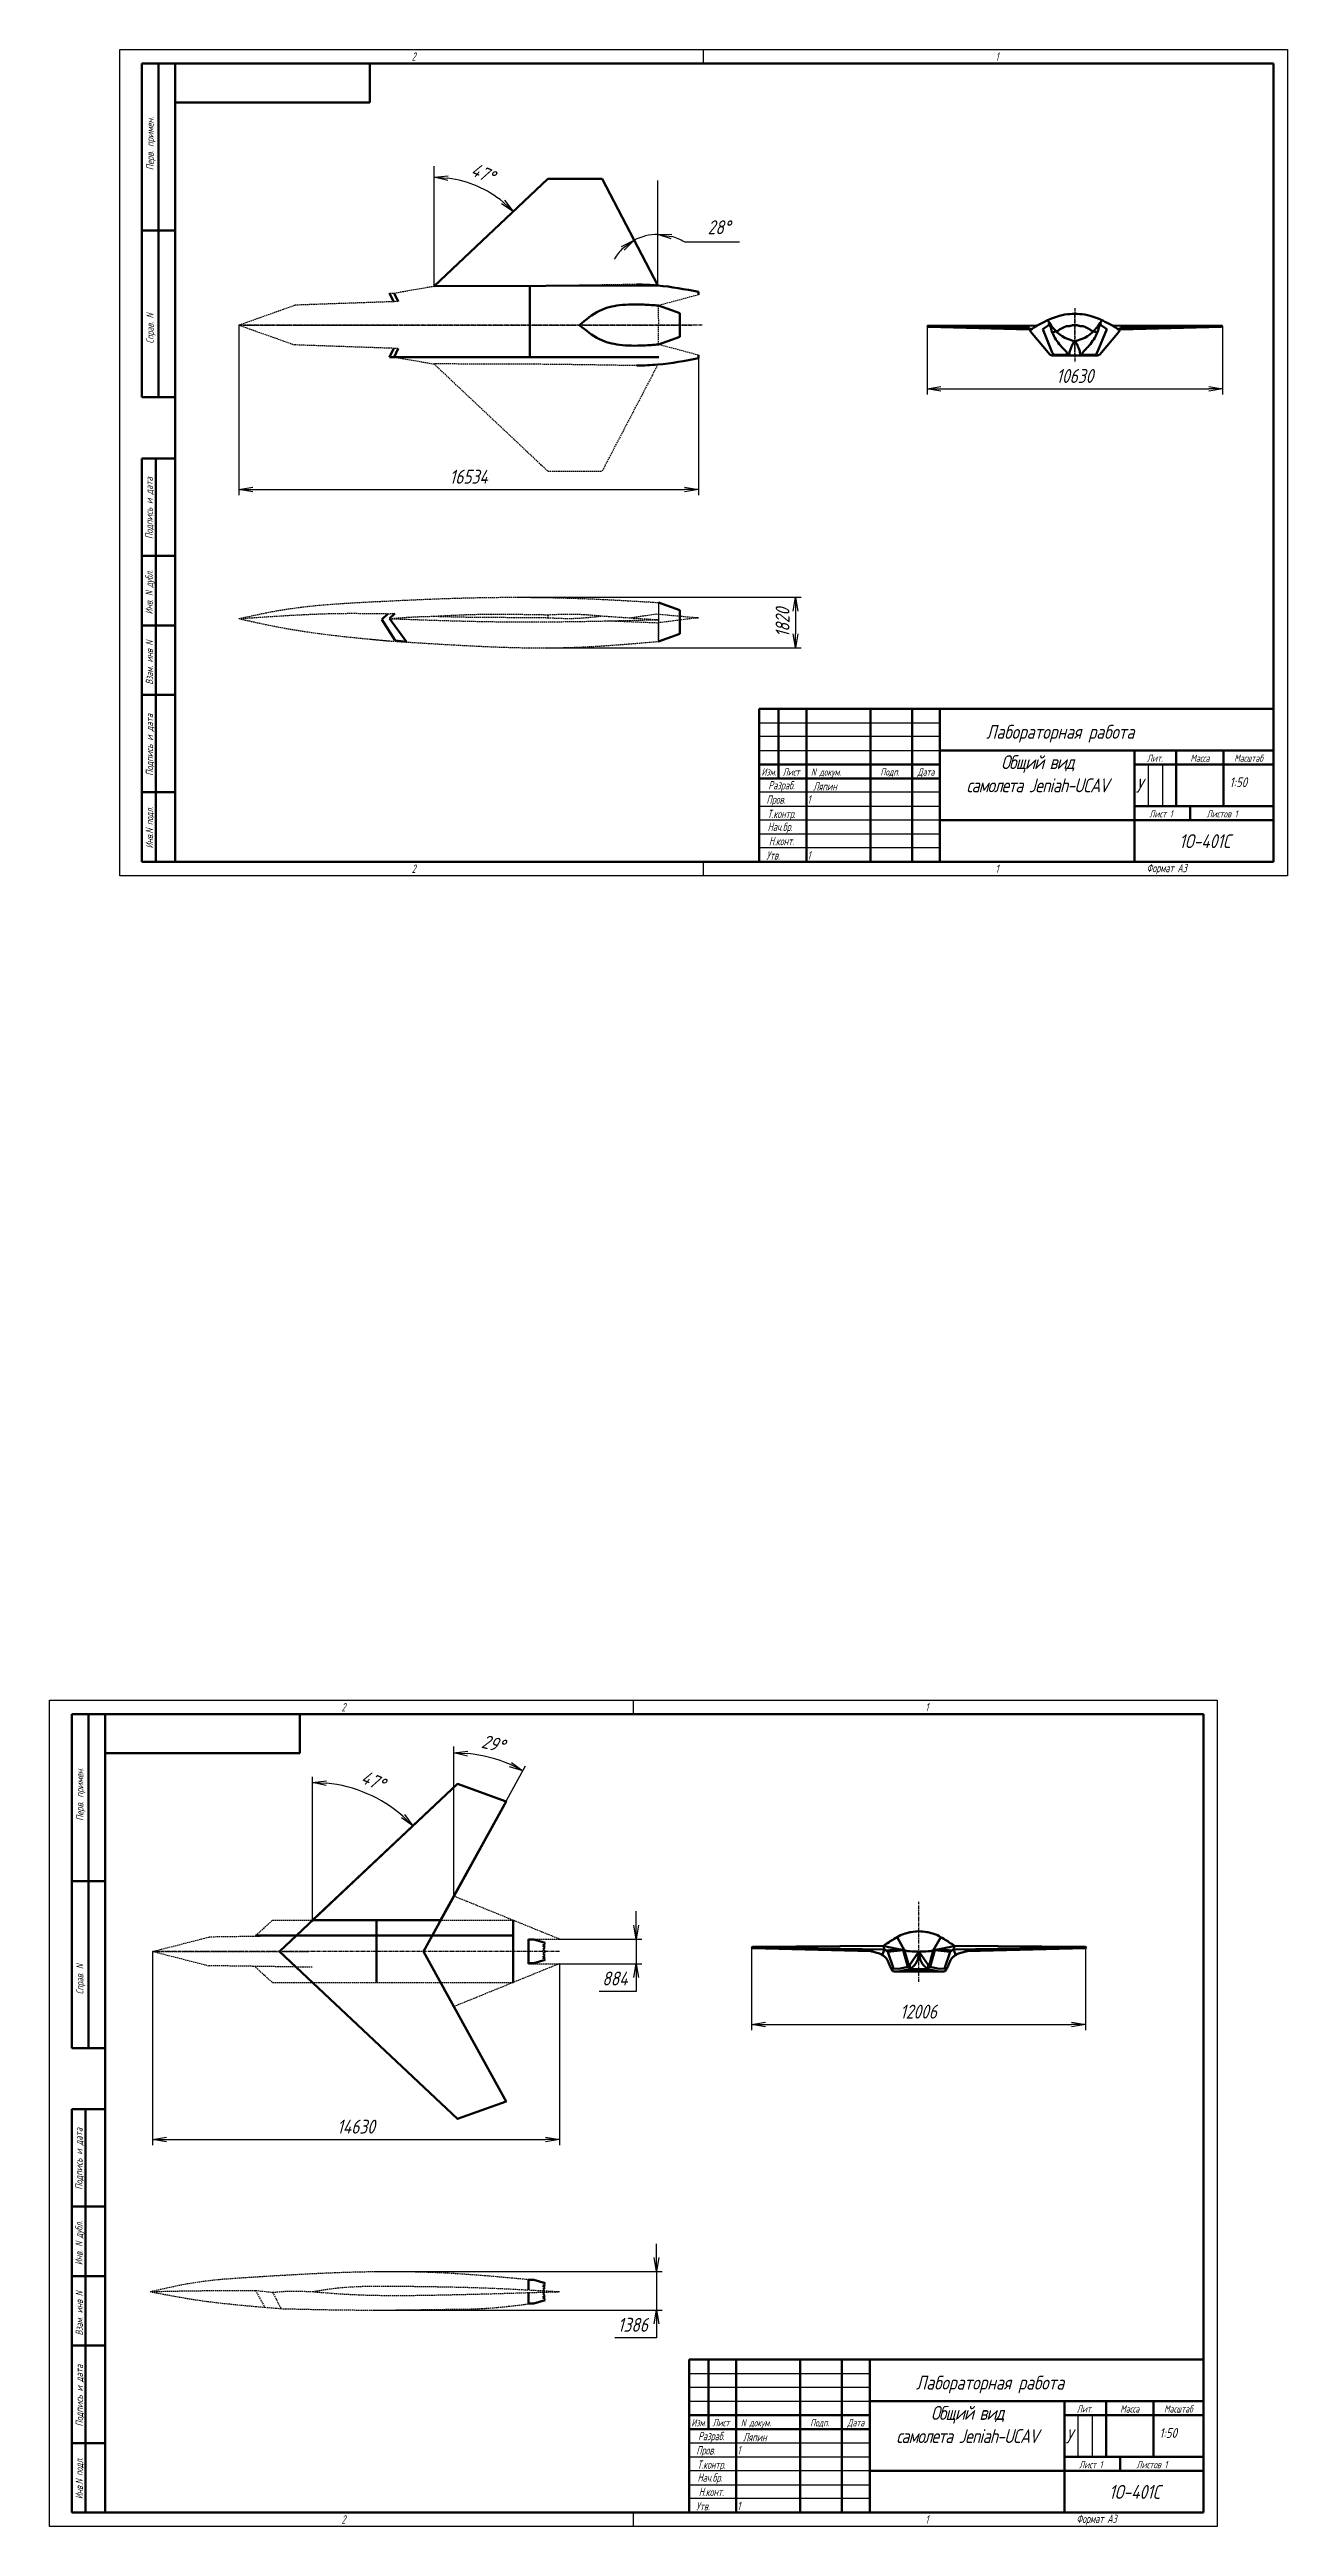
# Model space of a CAD drawing. Header units: millimetres. Extents: x 0 to 1932156, y -475559 to 1027176.
# Drawn here: x 6008 to 6453, y 32658 to 33549 of the extents above; entities that cross this region are included whole.
import ezdxf
from ezdxf.enums import TextEntityAlignment as Align

# ---------------------------------------------------------------- set-up
doc = ezdxf.new("R2010")
doc.units = ezdxf.units.MM
doc.linetypes.add('CENTER', pattern=[2, 1.25, -0.25, 0.25, -0.25])
doc.linetypes.add('DASHED', pattern=[0.75, 0.5, -0.25])
for name, color, linetype, lineweight in [('_axes (Оси)', 6, 'CENTER', 30), ('_basic (Основной)', 4, 'Continuous', 60), ('_contour (Тонкий)', 7, 'Continuous', 30), ('_invisible (Невидимый)', 1, 'DASHED', 30), ('_remote (Тонкий)', 9, 'Continuous', 30), ('_text (Надписи)', 2, 'Continuous', 30)]:
    doc.layers.add(name, color=color, linetype=linetype, lineweight=lineweight)
doc.styles.add('ESKD', font='eskd.shx', dxfattribs={"oblique": 15, "height": 5})
doc.dimstyles.new('ESKD', dxfattribs={"dimtxt": 5, "dimasz": 5, "dimexe": 2, "dimexo": 0, "dimgap": 2, "dimtad": 1, "dimtoh": 1, "dimzin": 12, "dimdsep": 46, "dimtxsty": 'ESKD', "dimblk1": 'OPEN', "dimblk2": 'OPEN', "dimsah": 1, "dimcen": 5, "dimclrd": 256, "dimclre": 256, "dimclrt": 2, "dimadec": 0, "dimazin": 0, "dimtfac": 1, "dimtmove": 0, "dimatfit": 3, "dimldrblk": 'OPEN', "dimfxl": 1, "dimtolj": 1, "dimtzin": 12, "dimlwd": -1, "dimlwe": -1, "dimarcsym": 0})

msp = doc.modelspace()

# ---------------------------------------------------------------- texts
at = {"layer": '_basic (Основной)', "color": 30, "transparency": 33554687, "style": 'ESKD', "oblique": 15}
for p in [(6344.616, 33300.881), (6319.381, 32707.456)]:
    msp.add_text('Лабораторная работа', height=5, dxfattribs=at).set_placement(p)
at = {"layer": '_contour (Тонкий)', "color": 2, "transparency": 33554687, "char_height": 5, "attachment_point": 1, "style": 'ESKD'}
for insert in [(6327.99, 33294.991), (6302.755, 32701.566)]:
    msp.add_mtext_dynamic_manual_height_columns('\\pxqc;{\\T0.9;Общий вид\\Pсамолета Jeniah-UCAV}', width=70.09073, gutter_width=12.5, heights=[25.222], dxfattribs=dict(at, insert=insert))
at = {"layer": '_text (Надписи)', "transparency": 33554687, "style": 'ESKD', "oblique": 15, "width": 0.8}
for s, height, p in [('2', 3, (6137.99, 33544.667)), ('1', 3, (6347.99, 33544.667)), ('N докум.', 2.6, (6281.623, 33287.654)), ('Ляпин', 3, (6282.39, 33282.27)), ('1', 3, (6280.36, 33277.613)), ('1', 3, (6280.36, 33257.545)), ('2', 3, (6137.99, 33252.667)), ('1', 3, (6347.99, 33252.667)), ('Формат А3', 3, (6402.301, 33252.91)), ('2', 3, (6112.755, 32951.243)), ('1', 3, (6322.755, 32951.243)), ('N докум.', 2.6, (6256.388, 32694.229)), ('Ляпин', 3, (6257.155, 32688.845)), ('1', 3, (6255.125, 32684.188)), ('2', 3, (6112.755, 32659.243)), ('1', 3, (6255.125, 32664.12)), ('1', 3, (6322.755, 32659.243)), ('Формат А3', 3, (6377.066, 32659.485))]:
    msp.add_text(s, height=height, dxfattribs=at).set_placement(p)
at = {"layer": '_text (Надписи)', "transparency": 33554687, "style": 'ESKD', "oblique": 15}
for s, p in [('Перв. примен.', (6045.194, 33514.862)), ('Подпись и дата', (6044.863, 33383.815)), ('Подпись и дата', (6044.996, 33298.706)), ('Перв. примен.', (6019.959, 32921.437)), ('Подпись и дата', (6019.628, 32790.39)), ('Подпись и дата', (6019.761, 32705.281))]:
    msp.add_text(s, height=2.6, rotation=90, dxfattribs=at).set_placement(p, align=Align.CENTER)
at = {"layer": '_text (Надписи)', "transparency": 33554687, "style": 'ESKD', "oblique": 15, "width": 0.8}
for s, p in [('Справ. N', (6045.191, 33448.358)), ('Инв. N дубл.', (6044.857, 33353.562)), ('Взам. инв N', (6044.982, 33328.245)), ('Инв.N подл.', (6044.974, 33268.963)), ('Справ. N', (6019.956, 32854.933)), ('Инв. N дубл.', (6019.622, 32760.137)), ('Взам. инв N', (6019.747, 32734.82)), ('Инв.N подл.', (6019.739, 32675.538))]:
    msp.add_text(s, height=2.6, rotation=90, dxfattribs=at).set_placement(p, align=Align.CENTER)
for s, height, p in [('Лит.', 2.6, (6405.279, 33292.624)), ('Масса', 2.6, (6421.502, 33292.624)), ('Масштаб', 2.6, (6439.001, 33292.624)), ('Изм.', 2.6, (6266.49, 33287.667)), ('Разраб.', 3, (6270.99, 33282.667)), ('Лист', 2.6, (6274.49, 33287.667)), ('Подп.', 2.6, (6309.99, 33287.667)), ('Дата', 2.6, (6322.99, 33287.667)), ('Пров.', 3, (6268.99, 33277.524)), ('Т.контр.', 3, (6270.99, 33272.382)), ('Лист 1', 2.6, (6407.476, 33272.595)), ('Листов 1', 2.6, (6429.451, 33272.595)), ('Hач.бр.', 3, (6270.49, 33267.739)), ('Утв.', 3, (6267.99, 33257.453)), ('H.конт.', 3, (6270.99, 33262.596)), ('Изм.', 2.6, (6241.255, 32694.243)), ('Лист', 2.6, (6249.255, 32694.243)), ('Подп.', 2.6, (6284.755, 32694.243)), ('Дата', 2.6, (6297.755, 32694.243)), ('Лит.', 2.6, (6380.045, 32699.199)), ('Масса', 2.6, (6396.267, 32699.199)), ('Масштаб', 2.6, (6413.766, 32699.199)), ('Разраб.', 3, (6245.755, 32689.243)), ('Пров.', 3, (6243.755, 32684.1)), ('Т.контр.', 3, (6245.755, 32678.957)), ('Лист 1', 2.6, (6382.241, 32679.17)), ('Листов 1', 2.6, (6404.216, 32679.17)), ('Hач.бр.', 3, (6245.255, 32674.314)), ('H.конт.', 3, (6245.755, 32669.171)), ('Утв.', 3, (6242.755, 32664.028))]:
    msp.add_text(s, height=height, dxfattribs=at).set_placement(p, align=Align.CENTER)
at = {"layer": '_text (Надписи)', "transparency": 33554687, "attachment_point": 1, "style": 'ESKD'}
for s, heights, insert, char_height in [('У', [0], (6398.417, 33286.552), 5), ('1:50', [3.5], (6432.146, 33287.01), 3.5), ('У', [0], (6373.182, 32693.128), 5), ('1:50', [3.5], (6406.911, 32693.585), 3.5)]:
    msp.add_mtext_dynamic_manual_height_columns(s, width=10.69599, gutter_width=25, heights=heights, dxfattribs=dict(at, insert=insert, char_height=char_height))
at = {"layer": '_text (Надписи)', "transparency": 33554687, "char_height": 5, "width": 50.53786, "attachment_point": 1, "line_spacing_factor": 0.857143, "style": 'ESKD'}
for insert in [(6397.99, 33266.584), (6372.755, 32673.16)]:
    msp.add_mtext('\\pxqc;1О-401С', dxfattribs=dict(at, insert=insert))

# ---------------------------------------------------------------- blocks, each defined once
blk = doc.blocks.new('_OPEN')
at = {"color": 0, "linetype": 'ByBlock'}
for p, q in [((-1, 0.17), (0, 0)), ((0, 0), (-1, -0.17)), ((0, 0), (-1, 0))]:
    blk.add_line(p, q, dxfattribs=at)
blk = doc.blocks.new('*D402')
at = {"layer": '_contour (Тонкий)', "transparency": 33554687}
for p, q in [((6044.83, 32864.97), (6044.83, 32795.34)), ((6191.13, 32860.55), (6191.13, 32795.34)), ((6049.83, 32797.34), (6186.13, 32797.34))]:
    blk.add_line(p, q, dxfattribs=at)
at = {"layer": 'Defpoints', "color": 0, "transparency": 33554687}
for p in [(6044.83, 32864.97), (6191.13, 32860.55), (6191.13, 32797.34)]:
    blk.add_point(p, dxfattribs=at)
at = {"layer": '_contour (Тонкий)', "transparency": 33554687, "xscale": 5, "yscale": 5, "zscale": 5, "rotation": 180}
blk.add_blockref('_OPEN', (6044.83, 32797.34), dxfattribs=at)
at = {"layer": '_contour (Тонкий)', "transparency": 33554687, "xscale": 5, "yscale": 5, "zscale": 5}
blk.add_blockref('_OPEN', (6191.13, 32797.34), dxfattribs=at)
at = {"layer": '_contour (Тонкий)', "color": 2, "transparency": 33554687, "insert": (6117.98, 32801.97), "char_height": 5, "attachment_point": 5, "style": 'ESKD'}
blk.add_mtext('\\A1;14630', dxfattribs=at)
blk = doc.blocks.new('*D405')
at = {"layer": '_contour (Тонкий)', "transparency": 33554687}
for p, q in [((6260.25, 32866.4), (6260.25, 32836.7)), ((6380.31, 32866.16), (6380.31, 32836.7)), ((6265.25, 32838.7), (6375.31, 32838.7))]:
    blk.add_line(p, q, dxfattribs=at)
at = {"layer": 'Defpoints', "color": 0, "transparency": 33554687}
for p in [(6260.25, 32866.4), (6380.31, 32866.16), (6380.31, 32838.7)]:
    blk.add_point(p, dxfattribs=at)
at = {"layer": '_contour (Тонкий)', "transparency": 33554687, "xscale": 5, "yscale": 5, "zscale": 5, "rotation": 180}
blk.add_blockref('_OPEN', (6260.25, 32838.7), dxfattribs=at)
at = {"layer": '_contour (Тонкий)', "transparency": 33554687, "xscale": 5, "yscale": 5, "zscale": 5}
blk.add_blockref('_OPEN', (6380.31, 32838.7), dxfattribs=at)
at = {"layer": '_contour (Тонкий)', "color": 2, "transparency": 33554687, "insert": (6320.28, 32843.31), "char_height": 5, "attachment_point": 5, "style": 'ESKD'}
blk.add_mtext('\\A1;12006', dxfattribs=at)
blk = doc.blocks.new('*D406')
at = {"layer": '_contour (Тонкий)', "transparency": 33554687}
for p, q in [((6226.08, 32754.89), (6226.08, 32759.89)), ((6124.45, 32749.89), (6228.08, 32749.89)), ((6226.08, 32749.89), (6226.08, 32736.03)), ((6124.45, 32736.03), (6228.08, 32736.03)), ((6226.08, 32726.03), (6211.03, 32726.03)), ((6226.08, 32731.03), (6226.08, 32726.03))]:
    blk.add_line(p, q, dxfattribs=at)
at = {"layer": 'Defpoints', "color": 0, "transparency": 33554687}
for p in [(6124.45, 32749.89), (6124.45, 32736.03), (6226.08, 32736.03)]:
    blk.add_point(p, dxfattribs=at)
at = {"layer": '_contour (Тонкий)', "transparency": 33554687, "xscale": 5, "yscale": 5, "zscale": 5}
for p, rotation in [((6226.08, 32749.89), 270), ((6226.08, 32736.03), 90)]:
    blk.add_blockref('_OPEN', p, dxfattribs=dict(at, rotation=rotation))
at = {"layer": '_contour (Тонкий)', "color": 2, "transparency": 33554687, "insert": (6217.55, 32730.73), "char_height": 5, "attachment_point": 5, "style": 'ESKD'}
blk.add_mtext('\\A1;1386', dxfattribs=at)
blk = doc.blocks.new('*D412')
at = {"layer": '_contour (Тонкий)', "transparency": 33554687}
for p, q in [((6102.35, 32878.65), (6102.35, 32927.72)), ((6112.01, 32885.24), (6139.93, 32911.46))]:
    blk.add_line(p, q, dxfattribs=at)
blk.add_arc((6102.35, 32876.17), 49.55, 48.98363, 84.21629, dxfattribs=at)
at = {"layer": '_contour (Тонкий)', "transparency": 33554687, "xscale": 5, "yscale": 5, "zscale": 5}
for p, rotation in [((6102.35, 32925.72), 177.1081463606569), ((6138.48, 32910.09), 316.0917727466725)]:
    blk.add_blockref('_OPEN', p, dxfattribs=dict(at, rotation=rotation))
at = {"layer": '_contour (Тонкий)', "color": 2, "transparency": 33554687, "insert": (6124.09, 32926.39), "char_height": 5, "attachment_point": 5, "rotation": 336.59996, "style": 'ESKD'}
blk.add_mtext('\\A1;47%%d', dxfattribs=at)
blk = doc.blocks.new('*D413')
at = {"layer": '_contour (Тонкий)', "transparency": 33554687}
for p, q in [((6153.17, 32887.4), (6153.17, 32938.3)), ((6158.54, 32894.57), (6178.97, 32931.67))]:
    blk.add_line(p, q, dxfattribs=at)
blk.add_arc((6153.17, 32884.83), 51.47, 66.72221, 84.43215, dxfattribs=at)
at = {"layer": '_contour (Тонкий)', "transparency": 33554687, "xscale": 5, "yscale": 5, "zscale": 5}
for p, rotation in [((6153.17, 32936.3), 177.2160725791185), ((6178.01, 32929.92), 333.9382779906894)]:
    blk.add_blockref('_OPEN', p, dxfattribs=dict(at, rotation=rotation))
at = {"layer": '_contour (Тонкий)', "color": 2, "transparency": 33554687, "insert": (6167.28, 32939.68), "char_height": 5, "attachment_point": 5, "rotation": 345.57718, "style": 'ESKD'}
blk.add_mtext('\\A1;29%%d', dxfattribs=at)
blk = doc.blocks.new('*D476')
at = {"layer": '_contour (Тонкий)', "transparency": 33554687}
for p, q in [((6218.76, 32874.39), (6218.76, 32879.39)), ((6191.13, 32869.39), (6220.76, 32869.39)), ((6218.76, 32869.39), (6218.76, 32860.55)), ((6191.13, 32860.55), (6220.76, 32860.55)), ((6218.76, 32850.55), (6205.42, 32850.55)), ((6218.76, 32855.55), (6218.76, 32850.55))]:
    blk.add_line(p, q, dxfattribs=at)
at = {"layer": 'Defpoints', "color": 0, "transparency": 33554687}
for p in [(6191.13, 32869.39), (6191.13, 32860.55), (6218.76, 32860.55)]:
    blk.add_point(p, dxfattribs=at)
at = {"layer": '_contour (Тонкий)', "transparency": 33554687, "xscale": 5, "yscale": 5, "zscale": 5}
for p, rotation in [((6218.76, 32869.39), 270), ((6218.76, 32860.55), 90)]:
    blk.add_blockref('_OPEN', p, dxfattribs=dict(at, rotation=rotation))
at = {"layer": '_contour (Тонкий)', "color": 2, "transparency": 33554687, "insert": (6211.09, 32855.23), "char_height": 5, "attachment_point": 5, "style": 'ESKD'}
blk.add_mtext('\\A1;884', dxfattribs=at)
blk = doc.blocks.new('*D391')
at = {"layer": '_contour (Тонкий)', "transparency": 33554687}
for p, q in [((6075.83, 33449.63), (6075.83, 33388.47)), ((6241.17, 33437.7), (6241.17, 33388.47)), ((6080.83, 33390.47), (6236.17, 33390.47))]:
    blk.add_line(p, q, dxfattribs=at)
at = {"layer": 'Defpoints', "color": 0, "transparency": 33554687}
for p in [(6075.83, 33449.63), (6241.17, 33437.7), (6241.17, 33390.47)]:
    blk.add_point(p, dxfattribs=at)
at = {"layer": '_contour (Тонкий)', "transparency": 33554687, "xscale": 5, "yscale": 5, "zscale": 5, "rotation": 180}
blk.add_blockref('_OPEN', (6075.83, 33390.47), dxfattribs=at)
at = {"layer": '_contour (Тонкий)', "transparency": 33554687, "xscale": 5, "yscale": 5, "zscale": 5}
blk.add_blockref('_OPEN', (6241.17, 33390.47), dxfattribs=at)
at = {"layer": '_contour (Тонкий)', "color": 2, "transparency": 33554687, "insert": (6158.5, 33395.1), "char_height": 5, "attachment_point": 5, "style": 'ESKD'}
blk.add_mtext('\\A1;16534', dxfattribs=at)
blk = doc.blocks.new('*D394')
at = {"layer": '_contour (Тонкий)', "transparency": 33554687}
for p, q in [((6323.35, 33449.18), (6323.35, 33424.68)), ((6429.65, 33449.18), (6429.65, 33424.68)), ((6328.35, 33426.68), (6424.65, 33426.68))]:
    blk.add_line(p, q, dxfattribs=at)
at = {"layer": 'Defpoints', "color": 0, "transparency": 33554687}
for p in [(6323.35, 33449.18), (6429.65, 33449.18), (6429.65, 33426.68)]:
    blk.add_point(p, dxfattribs=at)
at = {"layer": '_contour (Тонкий)', "transparency": 33554687, "xscale": 5, "yscale": 5, "zscale": 5, "rotation": 180}
blk.add_blockref('_OPEN', (6323.35, 33426.68), dxfattribs=at)
at = {"layer": '_contour (Тонкий)', "transparency": 33554687, "xscale": 5, "yscale": 5, "zscale": 5}
blk.add_blockref('_OPEN', (6429.65, 33426.68), dxfattribs=at)
at = {"layer": '_contour (Тонкий)', "color": 2, "transparency": 33554687, "insert": (6376.5, 33431.31), "char_height": 5, "attachment_point": 5, "style": 'ESKD'}
blk.add_mtext('\\A1;10630', dxfattribs=at)
blk = doc.blocks.new('*D395')
at = {"layer": '_contour (Тонкий)', "transparency": 33554687}
for p, q in [((6175.84, 33351.77), (6278.09, 33351.77)), ((6276.09, 33346.77), (6276.09, 33338.57)), ((6186.09, 33333.57), (6278.09, 33333.57))]:
    blk.add_line(p, q, dxfattribs=at)
at = {"layer": 'Defpoints', "color": 0, "transparency": 33554687}
for p in [(6175.84, 33351.77), (6186.09, 33333.57), (6276.09, 33333.57)]:
    blk.add_point(p, dxfattribs=at)
at = {"layer": '_contour (Тонкий)', "transparency": 33554687, "xscale": 5, "yscale": 5, "zscale": 5}
for p, rotation in [((6276.09, 33351.77), 90), ((6276.09, 33333.57), 270)]:
    blk.add_blockref('_OPEN', p, dxfattribs=dict(at, rotation=rotation))
at = {"layer": '_contour (Тонкий)', "color": 2, "transparency": 33554687, "insert": (6271.4, 33342.67), "char_height": 5, "attachment_point": 5, "rotation": 90, "style": 'ESKD'}
blk.add_mtext('\\A1;1820', dxfattribs=at)
blk = doc.blocks.new('*D396')
at = {"layer": '_contour (Тонкий)', "transparency": 33554687}
for p, q in [((6146.06, 33465.58), (6146.06, 33504.73)), ((6155.93, 33472.93), (6175.98, 33491.81))]:
    blk.add_line(p, q, dxfattribs=at)
blk.add_arc((6146.06, 33463.63), 39.1, 50.61562, 82.6686, dxfattribs=at)
at = {"layer": '_contour (Тонкий)', "transparency": 33554687, "xscale": 5, "yscale": 5, "zscale": 5}
for p, rotation in [((6146.06, 33502.73), 176.3343022573897), ((6174.52, 33490.44), 316.9499232100143)]:
    blk.add_blockref('_OPEN', p, dxfattribs=dict(at, rotation=rotation))
at = {"layer": '_contour (Тонкий)', "color": 2, "transparency": 33554687, "insert": (6163.61, 33504.27), "char_height": 5, "attachment_point": 5, "rotation": 336.64211, "style": 'ESKD'}
blk.add_mtext('\\A1;47%%d', dxfattribs=at)
blk = doc.blocks.new('*D398')
at = {"layer": '_contour (Тонкий)', "transparency": 33554687}
for p, q in [((6226.11, 33464.65), (6217.11, 33481.86)), ((6226.53, 33464.75), (6226.53, 33484.18)), ((6236.07, 33479.5), (6255.94, 33479.5))]:
    blk.add_line(p, q, dxfattribs=at)
for start, end in [(90, 117.61166), (58.66026, 74.33013), (133.28153, 148.9514)]:
    blk.add_arc((6226.53, 33463.84), 18.34, start, end, dxfattribs=at)
at = {"layer": '_contour (Тонкий)', "transparency": 33554687, "xscale": 5, "yscale": 5, "zscale": 5}
for p, rotation in [((6218.03, 33480.09), 35.4465985373309), ((6226.53, 33482.18), 172.1650657960922)]:
    blk.add_blockref('_OPEN', p, dxfattribs=dict(at, rotation=rotation))
at = {"layer": '_contour (Тонкий)', "color": 2, "transparency": 33554687, "insert": (6248.5, 33484.77), "char_height": 5, "attachment_point": 5, "style": 'ESKD'}
blk.add_mtext('\\A1;28%%d', dxfattribs=at)

# ---------------------------------------------------------------- dimensions: what is measured, and where the dimension line sits
at = {"layer": '_contour (Тонкий)', "transparency": 33554687}
for base, center, p1, p2, picture, middle in [((6166.28, 33497.094), (6146.056, 33463.627), (6155.932, 33472.928), (6146.056, 33465.582), '*D396', (6163.608, 33504.268)), ((6220.742, 33481.239), (6226.533, 33463.838), (6226.533, 33464.755), (6226.108, 33464.651), '*D398', (6248.503, 33484.772)), ((6170.128, 32933.43), (6153.174, 32884.83), (6153.174, 32887.403), (6158.539, 32894.569), '*D413', (6167.282, 32939.684)), ((6128.024, 32918.555), (6102.354, 32876.169), (6112.01, 32885.236), (6102.354, 32878.646), '*D412', (6124.086, 32926.388))]:
    dim = msp.add_angular_dim_3p(base=base, center=center, p1=p1, p2=p2, dimstyle='ESKD', dxfattribs=at)
    dim.commit()
    dim.dimension.update_dxf_attribs({"geometry": picture, "text_midpoint": middle})
for base, p1, p2, text, picture, middle in [((6241.175, 33390.47), (6075.832, 33449.627), (6241.175, 33437.697), '16534', '*D391', (6158.503, 33395.099)), ((6429.649, 33426.683), (6323.353, 33449.183), (6429.649, 33449.183), '10630', '*D394', (6376.501, 33431.313)), ((6380.307, 32838.703), (6260.25, 32866.401), (6380.307, 32866.156), '12006', '*D405', (6320.279, 32843.307)), ((6191.133, 32797.338), (6044.833, 32864.969), (6191.133, 32860.55), '14630', '*D402', (6117.983, 32801.967))]:
    dim = msp.add_linear_dim(base=base, p1=p1, p2=p2, text=text, dimstyle='ESKD', dxfattribs=at)
    dim.commit()
    dim.dimension.update_dxf_attribs({"geometry": picture, "text_midpoint": middle})
for base, p1, p2, angle, text, picture, middle in [((6276.086, 33333.566), (6175.844, 33351.766), (6186.086, 33333.566), 90, '1820', '*D395', (6271.405, 33342.666)), ((6218.759, 32860.55), (6191.133, 32869.387), (6191.133, 32860.55), 270, '884', '*D476', (6211.089, 32855.232)), ((6226.078, 32736.026), (6124.445, 32749.888), (6124.445, 32736.026), 90, '1386', '*D406', (6217.555, 32730.733))]:
    dim = msp.add_linear_dim(base=base, p1=p1, p2=p2, angle=angle, text=text, dimstyle='ESKD', dxfattribs=at)
    dim.commit()
    dim.dimension.update_dxf_attribs({"geometry": picture, "text_midpoint": middle})

# ---------------------------------------------------------------- linework, layer by layer
at = {"layer": '_axes (Оси)', "transparency": 33554687}
for p, q in [((6376.501, 33455.719), (6376.501, 33436.167)), ((6075.832, 33449.627), (6196.732, 33449.627)), ((6075.832, 33449.627), (6238.891, 33449.627)), ((6075.832, 33449.627), (6226.632, 33449.627)), ((6075.832, 33449.627), (6196.732, 33449.627)), ((6075.832, 33449.627), (6238.891, 33449.627)), ((6075.832, 33449.627), (6226.632, 33449.627)), ((6242.532, 33449.627), (6075.832, 33449.627)), ((6075.832, 33449.627), (6196.732, 33449.627)), ((6075.832, 33449.627), (6238.891, 33449.627)), ((6075.832, 33449.627), (6226.632, 33449.627)), ((6075.832, 33449.627), (6196.732, 33449.627)), ((6075.832, 33449.627), (6238.891, 33449.627)), ((6075.832, 33449.627), (6226.632, 33449.627)), ((6242.532, 33449.627), (6075.832, 33449.627)), ((6075.832, 33449.627), (6196.732, 33449.627)), ((6075.832, 33449.627), (6238.891, 33449.627)), ((6075.832, 33449.627), (6226.632, 33449.627)), ((6075.832, 33449.627), (6196.732, 33449.627)), ((6075.832, 33449.627), (6238.891, 33449.627)), ((6075.832, 33449.627), (6226.632, 33449.627)), ((6242.532, 33449.627), (6075.832, 33449.627)), ((6075.832, 33449.627), (6196.732, 33449.627)), ((6075.832, 33449.627), (6238.891, 33449.627)), ((6075.832, 33449.627), (6226.632, 33449.627)), ((6075.832, 33449.627), (6196.732, 33449.627)), ((6075.832, 33449.627), (6238.891, 33449.627)), ((6075.832, 33449.627), (6226.632, 33449.627)), ((6242.532, 33449.627), (6075.832, 33449.627)), ((6075.832, 33449.627), (6196.732, 33449.627)), ((6075.832, 33449.627), (6238.891, 33449.627)), ((6075.832, 33449.627), (6226.632, 33449.627)), ((6075.832, 33449.627), (6196.732, 33449.627)), ((6075.832, 33449.627), (6238.891, 33449.627)), ((6075.832, 33449.627), (6226.632, 33449.627)), ((6242.532, 33449.627), (6075.832, 33449.627)), ((6075.832, 33449.627), (6196.732, 33449.627)), ((6075.832, 33449.627), (6238.891, 33449.627)), ((6075.832, 33449.627), (6226.632, 33449.627)), ((6075.832, 33449.627), (6196.732, 33449.627)), ((6075.832, 33449.627), (6238.891, 33449.627)), ((6075.832, 33449.627), (6226.632, 33449.627)), ((6242.532, 33449.627), (6075.832, 33449.627)), ((6075.832, 33449.627), (6196.732, 33449.627)), ((6075.832, 33449.627), (6238.891, 33449.627)), ((6075.832, 33449.627), (6226.632, 33449.627)), ((6075.832, 33449.627), (6196.732, 33449.627)), ((6075.832, 33449.627), (6238.891, 33449.627)), ((6075.832, 33449.627), (6226.632, 33449.627)), ((6242.532, 33449.627), (6075.832, 33449.627)), ((6075.832, 33449.627), (6196.732, 33449.627)), ((6075.832, 33449.627), (6238.891, 33449.627)), ((6075.832, 33449.627), (6226.632, 33449.627)), ((6075.832, 33449.627), (6196.732, 33449.627)), ((6075.832, 33449.627), (6238.891, 33449.627)), ((6075.832, 33449.627), (6226.632, 33449.627)), ((6242.532, 33449.627), (6075.832, 33449.627)), ((6075.832, 33449.627), (6196.732, 33449.627)), ((6075.832, 33449.627), (6238.891, 33449.627)), ((6075.832, 33449.627), (6226.632, 33449.627)), ((6075.832, 33449.627), (6196.732, 33449.627)), ((6075.832, 33449.627), (6238.891, 33449.627)), ((6075.832, 33449.627), (6226.632, 33449.627)), ((6242.532, 33449.627), (6075.832, 33449.627)), ((6075.832, 33449.627), (6196.732, 33449.627)), ((6075.832, 33449.627), (6238.891, 33449.627)), ((6075.832, 33449.627), (6226.632, 33449.627)), ((6075.832, 33449.627), (6196.732, 33449.627)), ((6075.832, 33449.627), (6238.891, 33449.627)), ((6075.832, 33449.627), (6226.632, 33449.627)), ((6242.532, 33449.627), (6075.832, 33449.627)), ((6075.832, 33449.627), (6196.732, 33449.627)), ((6075.832, 33449.627), (6238.891, 33449.627)), ((6075.832, 33449.627), (6226.632, 33449.627)), ((6075.832, 33449.627), (6196.732, 33449.627)), ((6075.832, 33449.627), (6238.891, 33449.627)), ((6075.832, 33449.627), (6226.632, 33449.627)), ((6242.532, 33449.627), (6075.832, 33449.627)), ((6075.832, 33449.627), (6196.732, 33449.627)), ((6075.832, 33449.627), (6238.891, 33449.627)), ((6075.832, 33449.627), (6226.632, 33449.627)), ((6075.832, 33449.627), (6196.732, 33449.627)), ((6075.832, 33449.627), (6238.891, 33449.627)), ((6075.832, 33449.627), (6226.632, 33449.627)), ((6242.532, 33449.627), (6075.832, 33449.627)), ((6075.832, 33449.627), (6196.732, 33449.627)), ((6075.832, 33449.627), (6238.891, 33449.627)), ((6075.832, 33449.627), (6226.632, 33449.627)), ((6075.832, 33449.627), (6196.732, 33449.627)), ((6075.832, 33449.627), (6238.891, 33449.627)), ((6075.832, 33449.627), (6226.632, 33449.627)), ((6242.532, 33449.627), (6075.832, 33449.627)), ((6075.832, 33449.627), (6196.732, 33449.627)), ((6075.832, 33449.627), (6238.891, 33449.627)), ((6075.832, 33449.627), (6226.632, 33449.627)), ((6075.832, 33449.627), (6196.732, 33449.627)), ((6075.832, 33449.627), (6238.891, 33449.627)), ((6075.832, 33449.627), (6226.632, 33449.627)), ((6242.532, 33449.627), (6075.832, 33449.627)), ((6075.832, 33449.627), (6196.732, 33449.627)), ((6075.832, 33449.627), (6238.891, 33449.627)), ((6075.832, 33449.627), (6226.632, 33449.627)), ((6075.832, 33449.627), (6196.732, 33449.627)), ((6075.832, 33449.627), (6238.891, 33449.627)), ((6075.832, 33449.627), (6226.632, 33449.627)), ((6242.532, 33449.627), (6075.832, 33449.627)), ((6075.832, 33449.627), (6196.732, 33449.627)), ((6075.832, 33449.627), (6238.891, 33449.627)), ((6075.832, 33449.627), (6226.632, 33449.627)), ((6075.832, 33449.627), (6196.732, 33449.627)), ((6075.832, 33449.627), (6238.891, 33449.627)), ((6075.832, 33449.627), (6226.632, 33449.627)), ((6242.532, 33449.627), (6075.832, 33449.627)), ((6320.458, 32854.014), (6320.458, 32882.75)), ((6191.133, 32864.969), (6044.833, 32864.969)), ((6191.133, 32864.969), (6044.833, 32864.969))]:
    msp.add_line(p, q, dxfattribs=at)
at = {"layer": '_basic (Основной)', "transparency": 33554687}
for p, q in [((6040.99, 33543.667), (6052.99, 33543.667)), ((6040.99, 33423.667), (6040.99, 33543.667)), ((6046.99, 33543.667), (6046.99, 33423.667)), ((6052.99, 33256.667), (6052.99, 33543.667)), ((6052.99, 33543.667), (6447.99, 33543.667)), ((6122.99, 33529.667), (6122.99, 33543.667)), ((6447.99, 33543.667), (6447.99, 33256.667)), ((6052.99, 33529.667), (6122.99, 33529.667)), ((6040.99, 33483.667), (6052.99, 33483.667)), ((6180.509, 33463.718), (6180.509, 33438.127)), ((6131.551, 33457.909), (6130.056, 33461.127)), ((6133.102, 33458.071), (6131.682, 33461.127)), ((6234.405, 33453.919), (6226.744, 33456.619)), ((6234.405, 33453.919), (6234.405, 33449.627)), ((6241.175, 33461.557), (6241.175, 33460.501)), ((6234.405, 33445.336), (6226.744, 33442.635)), ((6234.405, 33445.336), (6234.405, 33449.627)), ((6323.642, 33449.372), (6323.353, 33449.183)), ((6323.353, 33449.183), (6323.713, 33448.939)), ((6360.058, 33448.671), (6323.353, 33449.183)), ((6362.946, 33449.491), (6323.642, 33449.372)), ((6323.713, 33448.939), (6360.122, 33448.064)), ((6360.358, 33448.313), (6360.058, 33448.671)), ((6360.122, 33448.064), (6360.358, 33448.313)), ((6360.122, 33448.064), (6360.423, 33447.744)), ((6360.54, 33447.36), (6367.545, 33439.04)), ((6367.317, 33449.697), (6365.02, 33448.165)), ((6365.02, 33448.165), (6368.413, 33439.755)), ((6387.982, 33448.165), (6384.589, 33439.755)), ((6392.463, 33447.36), (6385.457, 33439.04)), ((6385.685, 33449.697), (6387.982, 33448.165)), ((6390.057, 33449.491), (6429.361, 33449.372)), ((6392.881, 33448.064), (6392.579, 33447.744)), ((6392.644, 33448.313), (6392.944, 33448.671)), ((6392.881, 33448.064), (6392.644, 33448.313)), ((6429.29, 33448.939), (6392.881, 33448.064)), ((6392.944, 33448.671), (6429.649, 33449.183)), ((6429.649, 33449.183), (6429.29, 33448.939)), ((6429.361, 33449.372), (6429.649, 33449.183)), ((6131.551, 33441.345), (6130.056, 33438.127)), ((6130.056, 33438.127), (6226.856, 33438.127)), ((6133.102, 33441.183), (6131.682, 33438.127)), ((6241.175, 33437.697), (6241.175, 33438.754)), ((6368.413, 33439.755), (6368.98, 33438.935)), ((6368.517, 33438.646), (6376.501, 33438.646)), ((6368.98, 33438.935), (6374.144, 33438.935)), ((6384.485, 33438.646), (6376.501, 33438.646)), ((6384.022, 33438.935), (6378.859, 33438.935)), ((6384.589, 33439.755), (6384.022, 33438.935)), ((6040.99, 33423.667), (6052.99, 33423.667)), ((6052.99, 33401.667), (6040.99, 33401.667)), ((6040.99, 33256.667), (6040.99, 33401.667)), ((6045.99, 33401.667), (6045.99, 33256.667)), ((6040.99, 33366.667), (6052.99, 33366.667)), ((6234.405, 33347.168), (6226.744, 33349.869)), ((6234.405, 33347.168), (6234.405, 33342.876)), ((6052.99, 33341.667), (6040.99, 33341.667)), ((6127.232, 33343.717), (6129.479, 33345.854)), ((6132.085, 33336.224), (6127.232, 33343.717)), ((6131.971, 33345.93), (6130.056, 33344.089)), ((6130.056, 33344.089), (6136.123, 33335.784)), ((6234.405, 33338.585), (6226.744, 33335.884)), ((6234.405, 33338.585), (6234.405, 33342.876)), ((6136.123, 33335.784), (6132.085, 33336.224)), ((6040.99, 33316.667), (6052.99, 33316.667)), ((6327.99, 33256.667), (6327.99, 33311.667)), ((6052.99, 33281.667), (6040.99, 33281.667)), ((6040.99, 33256.667), (6052.99, 33256.667)), ((6447.99, 33256.667), (6052.99, 33256.667)), ((6015.755, 32950.243), (6027.755, 32950.243)), ((6015.755, 32830.243), (6015.755, 32950.243)), ((6021.755, 32950.243), (6021.755, 32830.243)), ((6027.755, 32663.243), (6027.755, 32950.243)), ((6027.755, 32950.243), (6422.755, 32950.243)), ((6097.755, 32936.243), (6097.755, 32950.243)), ((6422.755, 32950.243), (6422.755, 32663.243)), ((6027.755, 32936.243), (6097.755, 32936.243)), ((6015.755, 32890.243), (6027.755, 32890.243)), ((6148.404, 32876.169), (6102.354, 32876.169)), ((6125.379, 32876.169), (6125.379, 32853.769)), ((6174.463, 32876.169), (6174.463, 32853.769)), ((6081.873, 32870.653), (6174.463, 32870.653)), ((6180.069, 32869.387), (6180.069, 32864.969)), ((6180.069, 32869.206), (6181.983, 32869.206)), ((6181.983, 32869.206), (6186.032, 32868.005)), ((6185.98, 32867.561), (6185.236, 32867.104)), ((6185.236, 32867.104), (6185.941, 32866.464)), ((6185.941, 32866.464), (6185.258, 32865.712)), ((6185.258, 32865.712), (6185.962, 32864.969)), ((6186.032, 32868.005), (6185.549, 32867.796)), ((6185.549, 32867.796), (6185.98, 32867.561)), ((6260.539, 32866.59), (6260.25, 32866.401)), ((6260.25, 32866.401), (6260.61, 32866.156)), ((6308.174, 32865.637), (6260.25, 32866.401)), ((6307.733, 32866.921), (6260.539, 32866.59)), ((6260.61, 32866.156), (6303.168, 32865.025)), ((6308.174, 32865.637), (6307.9, 32865.435)), ((6309.258, 32864.851), (6308.174, 32865.637)), ((6308.716, 32865.244), (6313.215, 32865.734)), ((6315.301, 32865.309), (6312.611, 32870.101)), ((6325.615, 32865.308), (6328.305, 32870.1)), ((6332.201, 32865.244), (6327.702, 32865.734)), ((6331.658, 32864.851), (6332.743, 32865.637)), ((6332.743, 32865.637), (6380.666, 32866.401)), ((6332.743, 32865.637), (6333.017, 32865.435)), ((6333.183, 32866.921), (6380.378, 32866.59)), ((6380.307, 32866.156), (6337.748, 32865.025)), ((6380.666, 32866.401), (6380.307, 32866.156)), ((6380.378, 32866.59), (6380.666, 32866.401)), ((6180.069, 32860.55), (6180.069, 32864.969)), ((6180.069, 32860.731), (6181.983, 32860.731)), ((6181.983, 32860.731), (6186.032, 32861.932)), ((6185.236, 32862.834), (6185.941, 32863.474)), ((6185.98, 32862.377), (6185.236, 32862.834)), ((6185.258, 32864.226), (6185.962, 32864.969)), ((6185.941, 32863.474), (6185.258, 32864.226)), ((6185.549, 32862.141), (6185.98, 32862.377)), ((6186.032, 32861.932), (6185.549, 32862.141)), ((6307.9, 32865.435), (6307.205, 32863.664)), ((6309.258, 32864.851), (6314.774, 32865.413)), ((6309.258, 32864.851), (6311.329, 32858.86)), ((6311.329, 32858.86), (6310.747, 32858.216)), ((6311.329, 32858.86), (6313.234, 32858.707)), ((6311.816, 32857.746), (6320.458, 32857.746)), ((6317.18, 32858.635), (6313.149, 32857.746)), ((6316.484, 32859.424), (6313.234, 32858.707)), ((6314.774, 32865.413), (6316.484, 32859.424)), ((6315.302, 32865.308), (6317.18, 32858.635)), ((6317.18, 32860.088), (6320.458, 32864.969)), ((6317.18, 32858.635), (6317.18, 32860.088)), ((6317.18, 32858.635), (6320.458, 32858.635)), ((6323.737, 32860.088), (6320.458, 32864.969)), ((6323.737, 32858.635), (6320.458, 32858.635)), ((6329.101, 32857.746), (6320.459, 32857.746)), ((6325.615, 32865.308), (6323.737, 32858.635)), ((6323.737, 32858.635), (6323.737, 32860.088)), ((6323.737, 32858.635), (6327.767, 32857.746)), ((6326.142, 32865.413), (6324.433, 32859.424)), ((6324.433, 32859.424), (6327.683, 32858.707)), ((6331.658, 32864.851), (6326.142, 32865.413)), ((6329.587, 32858.86), (6327.683, 32858.707)), ((6331.658, 32864.851), (6329.587, 32858.86)), ((6329.587, 32858.86), (6330.17, 32858.216)), ((6333.017, 32865.435), (6333.712, 32863.664)), ((6015.755, 32830.243), (6027.755, 32830.243)), ((6027.755, 32808.243), (6015.755, 32808.243)), ((6015.755, 32663.243), (6015.755, 32808.243)), ((6020.755, 32808.243), (6020.755, 32663.243)), ((6015.755, 32773.243), (6027.755, 32773.243)), ((6027.755, 32748.243), (6015.755, 32748.243)), ((6180.069, 32747.07), (6180.069, 32743.275)), ((6180.069, 32746.89), (6181.983, 32746.89)), ((6180.069, 32738.234), (6180.069, 32742.313)), ((6181.983, 32746.89), (6186.032, 32745.688)), ((6185.98, 32745.244), (6185.236, 32744.787)), ((6185.236, 32744.787), (6185.941, 32744.147)), ((6185.236, 32740.517), (6185.941, 32741.157)), ((6185.941, 32744.147), (6185.258, 32743.395)), ((6185.258, 32743.395), (6185.666, 32742.965)), ((6185.258, 32741.909), (6185.806, 32742.488)), ((6185.941, 32741.157), (6185.258, 32741.909)), ((6186.032, 32745.688), (6185.549, 32745.479)), ((6185.549, 32745.479), (6185.98, 32745.244)), ((6180.069, 32738.414), (6181.983, 32738.414)), ((6181.983, 32738.414), (6186.032, 32739.616)), ((6185.98, 32740.06), (6185.236, 32740.517)), ((6185.549, 32739.825), (6185.98, 32740.06)), ((6186.032, 32739.616), (6185.549, 32739.825)), ((6015.755, 32723.243), (6027.755, 32723.243)), ((6302.755, 32663.243), (6302.755, 32718.243)), ((6027.755, 32688.243), (6015.755, 32688.243)), ((6015.755, 32663.243), (6027.755, 32663.243)), ((6422.755, 32663.243), (6027.755, 32663.243))]:
    msp.add_line(p, q, dxfattribs=at)
at = {"layer": '_basic (Основной)', "linetype": 'Continuous', "transparency": 33554687}
for p, q in [((6262.99, 33311.667), (6447.99, 33311.667)), ((6262.99, 33256.667), (6262.99, 33311.667)), ((6269.99, 33286.667), (6269.99, 33311.667)), ((6279.99, 33311.667), (6279.99, 33256.667)), ((6302.99, 33256.667), (6302.99, 33311.667)), ((6317.99, 33311.667), (6317.99, 33256.667)), ((6447.99, 33296.667), (6327.99, 33296.667)), ((6397.99, 33296.667), (6397.99, 33256.667)), ((6412.99, 33296.667), (6412.99, 33276.667)), ((6429.99, 33276.667), (6429.99, 33296.667)), ((6327.99, 33291.667), (6262.99, 33291.667)), ((6262.99, 33286.667), (6327.99, 33286.667)), ((6397.99, 33291.667), (6447.99, 33291.667)), ((6447.99, 33276.667), (6397.99, 33276.667)), ((6417.99, 33271.667), (6417.99, 33276.667)), ((6327.99, 33271.667), (6447.99, 33271.667)), ((6237.755, 32718.243), (6422.755, 32718.243)), ((6237.755, 32663.243), (6237.755, 32718.243)), ((6244.755, 32693.243), (6244.755, 32718.243)), ((6254.755, 32718.243), (6254.755, 32663.243)), ((6277.755, 32663.243), (6277.755, 32718.243)), ((6292.755, 32718.243), (6292.755, 32663.243)), ((6302.755, 32698.243), (6237.755, 32698.243)), ((6422.755, 32703.243), (6302.755, 32703.243)), ((6372.755, 32703.243), (6372.755, 32663.243)), ((6372.755, 32698.243), (6422.755, 32698.243)), ((6387.755, 32703.243), (6387.755, 32683.243)), ((6404.755, 32683.243), (6404.755, 32703.243)), ((6237.755, 32693.243), (6302.755, 32693.243)), ((6422.755, 32683.243), (6372.755, 32683.243)), ((6392.755, 32678.243), (6392.755, 32683.243)), ((6302.755, 32678.243), (6422.755, 32678.243))]:
    msp.add_line(p, q, dxfattribs=at)
at = {"layer": '_basic (Основной)', "transparency": 33554687}
for points in [[(6146.056, 33463.627), (6186.982, 33502.173), (6206.482, 33502.173), (6226.533, 33463.838), (6146.056, 33463.627)], [(6090.427, 32864.969), (6154.542, 32925.177), (6171.941, 32918.903), (6142.235, 32864.969), (6171.941, 32811.035), (6154.542, 32804.761), (6090.427, 32864.969)], [(6102.354, 32876.169), (6154.542, 32925.177), (6171.941, 32918.903), (6148.404, 32876.169), (6102.354, 32876.169)]]:
    msp.add_lwpolyline(points, dxfattribs=at)
for points, knots in [([(6219.006, 33464.228), (6221.519, 33464.141), (6228.975, 33463.884), (6236.311, 33462.485), (6241.175, 33461.557)], [0, 0, 0, 0, 753.6956734, 2235.5252901, 2235.5252901, 2235.5252901, 2235.5252901]), ([(6360.537, 33447.892), (6361.327, 33448.464), (6362.675, 33449.441), (6365.326, 33450.6), (6367.889, 33451.982), (6370.654, 33452.876), (6373.44, 33453.542), (6375.31, 33453.646), (6376.501, 33453.712)], [0, 0, 0, 0, 291.40021, 497.6024935, 865.5365183, 1163.077631, 1366.3741761, 1723.2756655, 1723.2756655, 1723.2756655, 1723.2756655]), ([(6392.465, 33447.892), (6391.676, 33448.464), (6390.327, 33449.441), (6387.677, 33450.6), (6385.114, 33451.982), (6382.349, 33452.876), (6379.562, 33453.542), (6377.693, 33453.646), (6376.501, 33453.712)], [0, 0, 0, 0, 291.40021, 497.6024935, 865.5365183, 1163.077631, 1366.3741761, 1723.2756655, 1723.2756655, 1723.2756655, 1723.2756655]), ([(6360.537, 33447.892), (6360.499, 33447.856), (6360.416, 33447.777), (6360.385, 33447.556), (6360.482, 33447.433), (6360.54, 33447.36)], [0, 0, 0, 0, 15.4188983, 33.810553, 60.5237931, 60.5237931, 60.5237931, 60.5237931]), ([(6376.501, 33443.833), (6375.624, 33444.056), (6371.909, 33444.999), (6368.621, 33448.208), (6366.96, 33451.038), (6366.774, 33451.357)], [0, 0, 0, 0, 270.5053686, 1146.0430358, 1257.129432, 1257.129432, 1257.129432, 1257.129432]), ([(6374.139, 33438.935), (6374.102, 33438.991), (6373.775, 33439.479), (6373.091, 33440.495), (6371.541, 33441.89), (6370.031, 33443.88), (6368.741, 33446.021), (6368.02, 33447.849), (6367.82, 33449.081), (6367.384, 33449.614), (6367.157, 33449.896), (6367.135, 33450.205), (6367.269, 33450.332), (6367.346, 33450.405)], [144.9651786, 144.9651786, 144.9651786, 144.9651786, 164.9699813, 320.9037142, 510.8334422, 786.66812, 1067.8445301, 1256.8189131, 1377.4134603, 1429.5761406, 1461.6664221, 1484.2201867, 1514.2959429, 1514.2959429, 1514.2959429, 1514.2959429]), ([(6368.46, 33446.783), (6368.462, 33446.814), (6368.481, 33447.015), (6369.032, 33447.058), (6369.527, 33447.276), (6370.297, 33447.483), (6371.349, 33448.207), (6372.345, 33448.748), (6373.273, 33449.213), (6373.851, 33449.214), (6374.707, 33449.184), (6375.4, 33449.521), (6375.991, 33449.581), (6376.267, 33449.682), (6376.431, 33449.673), (6376.501, 33449.669)], [0, 0, 0, 0, 8.7503756, 58.445028, 123.2270507, 187.5944489, 290.5846956, 504.4242405, 528.9558657, 599.9234784, 672.5569623, 784.7454827, 822.6811393, 850.381218, 871.3794832, 871.3794832, 871.3794832, 871.3794832]), ([(6376.501, 33443.833), (6377.378, 33444.056), (6381.093, 33444.999), (6384.382, 33448.208), (6386.042, 33451.038), (6386.229, 33451.357)], [0, 0, 0, 0, 270.5053686, 1146.0430358, 1257.129432, 1257.129432, 1257.129432, 1257.129432]), ([(6384.543, 33446.783), (6384.54, 33446.814), (6384.522, 33447.015), (6383.971, 33447.058), (6383.476, 33447.276), (6382.706, 33447.483), (6381.654, 33448.207), (6380.658, 33448.748), (6379.73, 33449.213), (6379.152, 33449.214), (6378.296, 33449.184), (6377.602, 33449.521), (6377.011, 33449.581), (6376.735, 33449.682), (6376.572, 33449.673), (6376.501, 33449.669)], [0, 0, 0, 0, 8.7503756, 58.445028, 123.2270507, 187.5944489, 290.5846956, 504.4242405, 528.9558657, 599.9234784, 672.5569623, 784.7454827, 822.6811393, 850.381218, 871.3794832, 871.3794832, 871.3794832, 871.3794832]), ([(6378.863, 33438.935), (6378.9, 33438.991), (6379.227, 33439.479), (6379.912, 33440.495), (6381.461, 33441.89), (6382.972, 33443.88), (6384.262, 33446.021), (6384.982, 33447.849), (6385.182, 33449.081), (6385.619, 33449.614), (6385.845, 33449.896), (6385.867, 33450.205), (6385.733, 33450.332), (6385.656, 33450.405)], [144.9651786, 144.9651786, 144.9651786, 144.9651786, 164.9699813, 320.9037142, 510.8334422, 786.66812, 1067.8445301, 1256.8189131, 1377.4134603, 1429.5761406, 1461.6664221, 1484.2201867, 1514.2959429, 1514.2959429, 1514.2959429, 1514.2959429]), ([(6392.465, 33447.892), (6392.503, 33447.856), (6392.586, 33447.777), (6392.618, 33447.556), (6392.52, 33447.433), (6392.463, 33447.36)], [0, 0, 0, 0, 15.4188983, 33.810553, 60.5237931, 60.5237931, 60.5237931, 60.5237931]), ([(6219.006, 33435.027), (6221.519, 33435.113), (6228.975, 33435.37), (6236.311, 33436.77), (6241.175, 33437.697)], [0, 0, 0, 0, 753.6956734, 2235.5252901, 2235.5252901, 2235.5252901, 2235.5252901]), ([(6367.545, 33439.04), (6367.612, 33438.977), (6367.781, 33438.816), (6368.124, 33438.675), (6368.392, 33438.655), (6368.517, 33438.646)], [0, 0, 0, 0, 27.3480012, 69.7839187, 107.603564, 107.603564, 107.603564, 107.603564]), ([(6376.501, 33443.833), (6376.359, 33443.672), (6375.758, 33442.989), (6375.252, 33441.719), (6374.63, 33440.166), (6374.557, 33439.187), (6374.517, 33438.646)], [0, 0, 0, 0, 64.3315414, 272.0290242, 403.0118024, 564.3997965, 564.3997965, 564.3997965, 564.3997965]), ([(6376.501, 33443.833), (6376.643, 33443.672), (6377.244, 33442.989), (6377.751, 33441.719), (6378.372, 33440.166), (6378.445, 33439.187), (6378.485, 33438.646)], [0, 0, 0, 0, 64.3315414, 272.0290242, 403.0118024, 564.3997965, 564.3997965, 564.3997965, 564.3997965]), ([(6385.457, 33439.04), (6385.391, 33438.977), (6385.221, 33438.816), (6384.878, 33438.675), (6384.611, 33438.655), (6384.485, 33438.646)], [0, 0, 0, 0, 27.3480012, 69.7839187, 107.603564, 107.603564, 107.603564, 107.603564]), ([(6307.733, 32866.921), (6308.374, 32867.401), (6309.59, 32868.312), (6311.658, 32869.553), (6313.721, 32870.76), (6315.793, 32871.557), (6318.012, 32872.062), (6319.506, 32872.15), (6320.458, 32872.205)], [0, 0, 0, 0, 240.036716, 455.5860179, 723.1272719, 955.7030288, 1118.3402649, 1403.8614564, 1403.8614564, 1403.8614564, 1403.8614564]), ([(6308.174, 32865.637), (6308.112, 32865.748), (6307.993, 32865.962), (6307.797, 32866.378), (6307.758, 32866.709), (6307.733, 32866.921)], [0, 0, 0, 0, 38.2058347, 73.563508, 137.0630225, 137.0630225, 137.0630225, 137.0630225]), ([(6320.458, 32864.969), (6319.643, 32864.928), (6317.732, 32864.833), (6313.479, 32865.655), (6310.073, 32866.405), (6307.733, 32866.921)], [0, 0, 0, 0, 244.2077443, 572.0107034, 1292.0600342, 1292.0600342, 1292.0600342, 1292.0600342]), ([(6333.183, 32866.921), (6332.543, 32867.401), (6331.326, 32868.312), (6329.258, 32869.553), (6327.196, 32870.76), (6325.124, 32871.557), (6322.905, 32872.062), (6321.411, 32872.15), (6320.458, 32872.205)], [0, 0, 0, 0, 240.036716, 455.5860179, 723.1272719, 955.7030288, 1118.3402649, 1403.8614564, 1403.8614564, 1403.8614564, 1403.8614564]), ([(6320.458, 32864.969), (6321.274, 32864.928), (6323.184, 32864.833), (6327.438, 32865.655), (6330.843, 32866.405), (6333.183, 32866.921)], [0, 0, 0, 0, 244.2077443, 572.0107034, 1292.0600342, 1292.0600342, 1292.0600342, 1292.0600342]), ([(6332.743, 32865.637), (6332.805, 32865.748), (6332.923, 32865.962), (6333.119, 32866.378), (6333.158, 32866.709), (6333.183, 32866.921)], [0, 0, 0, 0, 38.2058347, 73.563508, 137.0630225, 137.0630225, 137.0630225, 137.0630225]), ([(6307.205, 32863.664), (6306.879, 32863.855), (6306.024, 32864.358), (6304.622, 32864.702), (6303.597, 32864.929), (6303.168, 32865.025)], [0, 0, 0, 0, 112.9691471, 296.4478596, 428.4014505, 428.4014505, 428.4014505, 428.4014505]), ([(6307.205, 32863.664), (6307.426, 32863.534), (6307.947, 32863.231), (6308.86, 32862.431), (6309.515, 32860.966), (6310.026, 32859.586), (6310.478, 32858.678), (6310.707, 32858.257), (6310.912, 32858.003), (6311.286, 32857.801), (6311.6, 32857.768), (6311.816, 32857.746)], [0, 0, 0, 0, 76.830398, 180.9694202, 357.5439551, 547.9924076, 624.9658803, 661.088757, 691.9735888, 721.259894, 785.6713756, 785.6713756, 785.6713756, 785.6713756]), ([(6317.18, 32858.635), (6317.986, 32859.24), (6320.037, 32860.777), (6320.299, 32863.386), (6320.458, 32864.969)], [0, 0, 0, 0, 291.8428464, 741.711271, 741.711271, 741.711271, 741.711271]), ([(6323.737, 32858.635), (6322.93, 32859.24), (6320.88, 32860.777), (6320.618, 32863.386), (6320.458, 32864.969)], [0, 0, 0, 0, 291.8428464, 741.711271, 741.711271, 741.711271, 741.711271]), ([(6333.712, 32863.664), (6333.49, 32863.534), (6332.97, 32863.231), (6332.057, 32862.431), (6331.402, 32860.966), (6330.89, 32859.586), (6330.439, 32858.678), (6330.21, 32858.257), (6330.005, 32858.003), (6329.631, 32857.801), (6329.317, 32857.768), (6329.101, 32857.746)], [0, 0, 0, 0, 76.830398, 180.9694202, 357.5439551, 547.9924076, 624.9658803, 661.088757, 691.9735888, 721.259894, 785.6713756, 785.6713756, 785.6713756, 785.6713756]), ([(6333.712, 32863.664), (6334.037, 32863.855), (6334.893, 32864.358), (6336.295, 32864.702), (6337.32, 32864.929), (6337.748, 32865.025)], [0, 0, 0, 0, 112.9691471, 296.4478596, 428.4014505, 428.4014505, 428.4014505, 428.4014505])]:
    msp.add_open_spline(points, degree=3, knots=knots, dxfattribs=at)
for points, start_tangent, end_tangent in [([(6198.419, 33449.627), (6205.507, 33454.736), (6212.724, 33456.726), (6221.501, 33456.965), (6226.744, 33456.619)], (0.0077012, 0.0066091), (0.0099745, -0.000752)), ([(6198.419, 33449.627), (6205.507, 33444.518), (6212.724, 33442.529), (6221.501, 33442.29), (6226.744, 33442.635)], (0.0077012, -0.0066091), (0.0099745, 0.000752))]:
    msp.add_spline(points, degree=3, dxfattribs=dict(at, start_tangent=start_tangent, end_tangent=end_tangent))
at = {"layer": '_contour (Тонкий)', "transparency": 33554687}
for p, q in [((6032.99, 33251.667), (6032.99, 33548.667)), ((6032.99, 33548.667), (6452.99, 33548.667)), ((6242.99, 33543.667), (6242.99, 33548.667)), ((6452.99, 33548.667), (6452.99, 33251.667)), ((6146.056, 33463.627), (6146.056, 33506.767)), ((6226.533, 33463.838), (6226.533, 33501.631)), ((6452.99, 33251.667), (6032.99, 33251.667)), ((6242.99, 33251.667), (6242.99, 33256.667)), ((6007.755, 32658.243), (6007.755, 32955.243)), ((6007.755, 32955.243), (6427.755, 32955.243)), ((6217.755, 32950.243), (6217.755, 32955.243)), ((6427.755, 32955.243), (6427.755, 32658.243)), ((6153.174, 32884.83), (6153.174, 32938.637)), ((6102.354, 32876.169), (6102.354, 32924.06)), ((6217.755, 32658.243), (6217.755, 32663.243)), ((6427.755, 32658.243), (6007.755, 32658.243))]:
    msp.add_line(p, q, dxfattribs=at)
at = {"layer": '_invisible (Невидимый)', "color": 4, "transparency": 33554687}
for p, q in [((6186.982, 33502.173), (6206.482, 33502.173)), ((6226.533, 33463.838), (6206.482, 33502.173)), ((6131.682, 33461.127), (6146.056, 33463.627)), ((6075.832, 33449.627), (6095.934, 33456.776)), ((6133.102, 33458.071), (6095.934, 33456.776)), ((6130.056, 33461.127), (6131.682, 33461.127)), ((6226.664, 33456.598), (6226.744, 33449.627)), ((6241.175, 33460.501), (6226.744, 33456.619)), ((6376.501, 33438.462), (6376.501, 33453.424)), ((6075.832, 33449.627), (6115.832, 33449.627)), ((6075.832, 33449.627), (6131.832, 33449.627)), ((6075.832, 33449.627), (6095.934, 33442.478)), ((6075.832, 33449.627), (6115.832, 33449.627)), ((6075.832, 33449.627), (6131.832, 33449.627)), ((6075.832, 33449.627), (6115.832, 33449.627)), ((6075.832, 33449.627), (6131.832, 33449.627)), ((6075.832, 33449.627), (6115.832, 33449.627)), ((6075.832, 33449.627), (6131.832, 33449.627)), ((6075.832, 33449.627), (6115.832, 33449.627)), ((6075.832, 33449.627), (6131.832, 33449.627)), ((6075.832, 33449.627), (6115.832, 33449.627)), ((6075.832, 33449.627), (6131.832, 33449.627)), ((6075.832, 33449.627), (6115.832, 33449.627)), ((6075.832, 33449.627), (6131.832, 33449.627)), ((6075.832, 33449.627), (6115.832, 33449.627)), ((6075.832, 33449.627), (6131.832, 33449.627)), ((6075.832, 33449.627), (6115.832, 33449.627)), ((6075.832, 33449.627), (6131.832, 33449.627)), ((6075.832, 33449.627), (6115.832, 33449.627)), ((6075.832, 33449.627), (6131.832, 33449.627)), ((6075.832, 33449.627), (6115.832, 33449.627)), ((6075.832, 33449.627), (6131.832, 33449.627)), ((6075.832, 33449.627), (6115.832, 33449.627)), ((6075.832, 33449.627), (6131.832, 33449.627)), ((6075.832, 33449.627), (6115.832, 33449.627)), ((6075.832, 33449.627), (6131.832, 33449.627)), ((6075.832, 33449.627), (6115.832, 33449.627)), ((6075.832, 33449.627), (6131.832, 33449.627)), ((6075.832, 33449.627), (6115.832, 33449.627)), ((6075.832, 33449.627), (6131.832, 33449.627)), ((6075.832, 33449.627), (6115.832, 33449.627)), ((6075.832, 33449.627), (6131.832, 33449.627)), ((6075.832, 33449.627), (6115.832, 33449.627)), ((6075.832, 33449.627), (6131.832, 33449.627)), ((6075.832, 33449.627), (6115.832, 33449.627)), ((6075.832, 33449.627), (6131.832, 33449.627)), ((6075.832, 33449.627), (6115.832, 33449.627)), ((6075.832, 33449.627), (6131.832, 33449.627)), ((6075.832, 33449.627), (6115.832, 33449.627)), ((6075.832, 33449.627), (6131.832, 33449.627)), ((6075.832, 33449.627), (6115.832, 33449.627)), ((6075.832, 33449.627), (6131.832, 33449.627)), ((6075.832, 33449.627), (6115.832, 33449.627)), ((6075.832, 33449.627), (6131.832, 33449.627)), ((6075.832, 33449.627), (6115.832, 33449.627)), ((6075.832, 33449.627), (6131.832, 33449.627)), ((6075.832, 33449.627), (6115.832, 33449.627)), ((6075.832, 33449.627), (6131.832, 33449.627)), ((6075.832, 33449.627), (6115.832, 33449.627)), ((6075.832, 33449.627), (6131.832, 33449.627)), ((6075.832, 33449.627), (6115.832, 33449.627)), ((6075.832, 33449.627), (6131.832, 33449.627)), ((6075.832, 33449.627), (6115.832, 33449.627)), ((6075.832, 33449.627), (6131.832, 33449.627)), ((6075.832, 33449.627), (6115.832, 33449.627)), ((6075.832, 33449.627), (6131.832, 33449.627)), ((6075.832, 33449.627), (6115.832, 33449.627)), ((6075.832, 33449.627), (6131.832, 33449.627)), ((6075.832, 33449.627), (6115.832, 33449.627)), ((6075.832, 33449.627), (6131.832, 33449.627)), ((6075.832, 33449.627), (6115.832, 33449.627)), ((6075.832, 33449.627), (6131.832, 33449.627)), ((6075.832, 33449.627), (6115.832, 33449.627)), ((6075.832, 33449.627), (6131.832, 33449.627)), ((6226.744, 33442.635), (6226.744, 33449.627)), ((6133.102, 33441.183), (6095.934, 33442.478)), ((6130.056, 33438.127), (6131.682, 33438.127)), ((6131.682, 33438.127), (6146.056, 33435.627)), ((6146.056, 33435.627), (6186.982, 33397.082)), ((6241.175, 33438.754), (6226.744, 33442.635)), ((6226.533, 33435.417), (6206.482, 33397.082)), ((6186.982, 33397.082), (6206.482, 33397.082)), ((6226.744, 33349.869), (6226.744, 33335.884)), ((6226.744, 33349.548), (6226.744, 33342.876)), ((6129.479, 33345.854), (6131.971, 33345.93)), ((6186.982, 33345.48), (6186.982, 33344.427)), ((6206.482, 33345.045), (6226.533, 33343.708)), ((6226.2, 33342.498), (6208.058, 33343.236)), ((6216.508, 33344.376), (6225.888, 33345.781)), ((6225.888, 33345.781), (6241.175, 33344.4)), ((6241.175, 33344.4), (6226.2, 33342.498)), ((6226.744, 33336.205), (6226.744, 33342.876)), ((6123.057, 33336.715), (6129.767, 33336.087)), ((6154.542, 32925.177), (6090.427, 32864.969)), ((6171.941, 32918.903), (6154.542, 32925.177)), ((6142.235, 32864.969), (6171.941, 32918.903)), ((6191.133, 32869.387), (6153.174, 32884.83)), ((6081.873, 32870.653), (6087.929, 32876.169)), ((6087.929, 32876.169), (6174.463, 32876.169)), ((6044.909, 32864.969), (6065.01, 32870.108)), ((6102.179, 32870.653), (6065.01, 32870.108)), ((6180.069, 32869.387), (6191.133, 32869.387)), ((6044.909, 32864.969), (6084.909, 32864.969)), ((6044.909, 32864.969), (6100.909, 32864.969)), ((6044.909, 32864.969), (6065.01, 32859.829)), ((6044.909, 32864.969), (6084.909, 32864.969)), ((6044.909, 32864.969), (6100.909, 32864.969)), ((6044.909, 32864.969), (6084.909, 32864.969)), ((6044.909, 32864.969), (6100.909, 32864.969)), ((6044.909, 32864.969), (6084.909, 32864.969)), ((6044.909, 32864.969), (6100.909, 32864.969)), ((6044.909, 32864.969), (6084.909, 32864.969)), ((6044.909, 32864.969), (6100.909, 32864.969)), ((6044.909, 32864.969), (6084.909, 32864.969)), ((6044.909, 32864.969), (6100.909, 32864.969)), ((6044.909, 32864.969), (6084.909, 32864.969)), ((6044.909, 32864.969), (6100.909, 32864.969)), ((6044.909, 32864.969), (6084.909, 32864.969)), ((6044.909, 32864.969), (6100.909, 32864.969)), ((6044.909, 32864.969), (6084.909, 32864.969)), ((6044.909, 32864.969), (6100.909, 32864.969)), ((6044.909, 32864.969), (6084.909, 32864.969)), ((6044.909, 32864.969), (6100.909, 32864.969)), ((6044.909, 32864.969), (6084.909, 32864.969)), ((6044.909, 32864.969), (6100.909, 32864.969)), ((6044.909, 32864.969), (6084.909, 32864.969)), ((6044.909, 32864.969), (6100.909, 32864.969)), ((6044.909, 32864.969), (6084.909, 32864.969)), ((6044.909, 32864.969), (6100.909, 32864.969)), ((6044.909, 32864.969), (6084.909, 32864.969)), ((6044.909, 32864.969), (6100.909, 32864.969)), ((6044.909, 32864.969), (6084.909, 32864.969)), ((6044.909, 32864.969), (6100.909, 32864.969)), ((6044.909, 32864.969), (6084.909, 32864.969)), ((6044.909, 32864.969), (6100.909, 32864.969)), ((6044.909, 32864.969), (6084.909, 32864.969)), ((6044.909, 32864.969), (6100.909, 32864.969)), ((6044.909, 32864.969), (6084.909, 32864.969)), ((6044.909, 32864.969), (6100.909, 32864.969)), ((6044.909, 32864.969), (6084.909, 32864.969)), ((6044.909, 32864.969), (6100.909, 32864.969)), ((6044.909, 32864.969), (6084.909, 32864.969)), ((6044.909, 32864.969), (6100.909, 32864.969)), ((6044.909, 32864.969), (6084.909, 32864.969)), ((6044.909, 32864.969), (6100.909, 32864.969)), ((6044.909, 32864.969), (6084.909, 32864.969)), ((6044.909, 32864.969), (6100.909, 32864.969)), ((6044.909, 32864.969), (6084.909, 32864.969)), ((6044.909, 32864.969), (6100.909, 32864.969)), ((6044.909, 32864.969), (6084.909, 32864.969)), ((6044.909, 32864.969), (6100.909, 32864.969)), ((6044.909, 32864.969), (6084.909, 32864.969)), ((6044.909, 32864.969), (6100.909, 32864.969)), ((6044.909, 32864.969), (6084.909, 32864.969)), ((6044.909, 32864.969), (6100.909, 32864.969)), ((6044.909, 32864.969), (6084.909, 32864.969)), ((6044.909, 32864.969), (6100.909, 32864.969)), ((6044.909, 32864.969), (6084.909, 32864.969)), ((6044.909, 32864.969), (6100.909, 32864.969)), ((6044.909, 32864.969), (6084.909, 32864.969)), ((6044.909, 32864.969), (6100.909, 32864.969)), ((6044.909, 32864.969), (6084.909, 32864.969)), ((6044.909, 32864.969), (6100.909, 32864.969)), ((6044.909, 32864.969), (6084.909, 32864.969)), ((6044.909, 32864.969), (6100.909, 32864.969)), ((6044.909, 32864.969), (6084.909, 32864.969)), ((6044.909, 32864.969), (6084.909, 32864.969)), ((6044.909, 32864.969), (6100.909, 32864.969)), ((6044.909, 32864.969), (6084.909, 32864.969)), ((6044.909, 32864.969), (6100.909, 32864.969)), ((6044.909, 32864.969), (6084.909, 32864.969)), ((6044.909, 32864.969), (6100.909, 32864.969)), ((6044.909, 32864.969), (6084.909, 32864.969)), ((6044.909, 32864.969), (6100.909, 32864.969)), ((6044.909, 32864.969), (6084.909, 32864.969)), ((6044.909, 32864.969), (6100.909, 32864.969)), ((6044.909, 32864.969), (6084.909, 32864.969)), ((6044.909, 32864.969), (6100.909, 32864.969)), ((6044.909, 32864.969), (6084.909, 32864.969)), ((6044.909, 32864.969), (6100.909, 32864.969)), ((6044.909, 32864.969), (6084.909, 32864.969)), ((6044.909, 32864.969), (6100.909, 32864.969)), ((6044.909, 32864.969), (6084.909, 32864.969)), ((6044.909, 32864.969), (6100.909, 32864.969)), ((6044.909, 32864.969), (6084.909, 32864.969)), ((6044.909, 32864.969), (6100.909, 32864.969)), ((6044.909, 32864.969), (6084.909, 32864.969)), ((6044.909, 32864.969), (6100.909, 32864.969)), ((6044.909, 32864.969), (6084.909, 32864.969)), ((6044.909, 32864.969), (6100.909, 32864.969)), ((6044.909, 32864.969), (6084.909, 32864.969)), ((6044.909, 32864.969), (6100.909, 32864.969)), ((6044.909, 32864.969), (6084.909, 32864.969)), ((6044.909, 32864.969), (6100.909, 32864.969)), ((6044.909, 32864.969), (6084.909, 32864.969)), ((6044.909, 32864.969), (6100.909, 32864.969)), ((6044.909, 32864.969), (6084.909, 32864.969)), ((6044.909, 32864.969), (6100.909, 32864.969)), ((6044.909, 32864.969), (6084.909, 32864.969)), ((6044.909, 32864.969), (6100.909, 32864.969)), ((6044.909, 32864.969), (6084.909, 32864.969)), ((6044.909, 32864.969), (6100.909, 32864.969)), ((6044.909, 32864.969), (6084.909, 32864.969)), ((6044.909, 32864.969), (6100.909, 32864.969)), ((6044.909, 32864.969), (6084.909, 32864.969)), ((6044.909, 32864.969), (6100.909, 32864.969)), ((6044.909, 32864.969), (6084.909, 32864.969)), ((6044.909, 32864.969), (6100.909, 32864.969)), ((6044.909, 32864.969), (6084.909, 32864.969)), ((6044.909, 32864.969), (6100.909, 32864.969)), ((6044.909, 32864.969), (6084.909, 32864.969)), ((6044.909, 32864.969), (6100.909, 32864.969)), ((6044.909, 32864.969), (6084.909, 32864.969)), ((6044.909, 32864.969), (6100.909, 32864.969)), ((6044.909, 32864.969), (6084.909, 32864.969)), ((6044.909, 32864.969), (6100.909, 32864.969)), ((6044.909, 32864.969), (6084.909, 32864.969)), ((6044.909, 32864.969), (6100.909, 32864.969)), ((6044.909, 32864.969), (6084.909, 32864.969)), ((6044.909, 32864.969), (6100.909, 32864.969)), ((6044.909, 32864.969), (6084.909, 32864.969)), ((6044.909, 32864.969), (6100.909, 32864.969)), ((6044.909, 32864.969), (6084.909, 32864.969)), ((6044.909, 32864.969), (6100.909, 32864.969)), ((6044.909, 32864.969), (6084.909, 32864.969)), ((6044.909, 32864.969), (6100.909, 32864.969)), ((6044.909, 32864.969), (6084.909, 32864.969)), ((6044.909, 32864.969), (6100.909, 32864.969)), ((6044.909, 32864.969), (6084.909, 32864.969)), ((6102.179, 32859.285), (6065.01, 32859.829)), ((6081.873, 32859.285), (6087.929, 32853.769)), ((6154.542, 32804.761), (6090.427, 32864.969)), ((6142.235, 32864.969), (6171.941, 32811.035)), ((6191.133, 32860.55), (6153.174, 32845.108)), ((6180.069, 32860.55), (6191.133, 32860.55)), ((6087.929, 32853.769), (6174.463, 32853.769)), ((6171.941, 32811.035), (6154.542, 32804.761)), ((6081.796, 32743.097), (6087.929, 32742.436)), ((6081.796, 32743.097), (6085.227, 32737.05)), ((6087.929, 32742.436), (6091.052, 32736.544)), ((6085.227, 32737.05), (6091.052, 32736.544))]:
    msp.add_line(p, q, dxfattribs=at)
for points, start_tangent, end_tangent in [([(6219.006, 33464.228), (6187.01, 33463.771), (6146.056, 33463.627)], (-0.0099988, -0.0001665), (-0.0100002, -0.0000048)), ([(6219.006, 33435.027), (6187.01, 33435.484), (6146.056, 33435.627)], (-0.0099988, 0.0001665), (-0.0100002, 0.0000048))]:
    msp.add_spline(points, degree=3, dxfattribs=dict(at, start_tangent=start_tangent, end_tangent=end_tangent))
for points, knots in [([(6075.832, 33344.089), (6080.757, 33345.18), (6096.777, 33348.729), (6124.933, 33350.239), (6161.479, 33351.967), (6195.6, 33351.758), (6217.948, 33350.402), (6226.744, 33349.869)], [0, 0, 0, 0, 1511.9613508, 4917.8193498, 8425.8059064, 12498.5133915, 15142.3116933, 15142.3116933, 15142.3116933, 15142.3116933]), ([(6075.832, 33344.089), (6082.364, 33344.537), (6094.579, 33345.375), (6112.47, 33346.137), (6123.823, 33345.948), (6129.479, 33345.854)], [0, 0, 0, 0, 1964.1192663, 3673.2267263, 5369.8867112, 5369.8867112, 5369.8867112, 5369.8867112]), ([(6075.832, 33344.089), (6079.911, 33343.177), (6089.591, 33341.014), (6107.571, 33338.145), (6121.526, 33336.851), (6129.767, 33336.087)], [0, 0, 0, 0, 1253.8201387, 2974.9949521, 5457.4359614, 5457.4359614, 5457.4359614, 5457.4359614]), ([(6130.056, 33344.089), (6132.388, 33344.283), (6137.713, 33344.727), (6143.054, 33344.872), (6146.056, 33344.953)], [0, 0, 0, 0, 701.8107666, 1602.6088414, 1602.6088414, 1602.6088414, 1602.6088414]), ([(6130.056, 33344.089), (6143.741, 33343.589), (6175.893, 33342.415), (6208.058, 33343.236), (6226.533, 33343.708)], [0, 0, 0, 0, 4107.2465594, 9649.7461175, 9649.7461175, 9649.7461175, 9649.7461175]), ([(6146.056, 33344.953), (6150.782, 33345.212), (6159.858, 33345.71), (6173.51, 33345.728), (6182.424, 33345.564), (6186.982, 33345.48)], [0, 0, 0, 0, 1419.5882867, 2726.4818558, 4094.2327643, 4094.2327643, 4094.2327643, 4094.2327643]), ([(6146.056, 33344.953), (6150.783, 33344.822), (6159.865, 33344.569), (6173.509, 33344.566), (6182.424, 33344.474), (6186.982, 33344.427)], [0, 0, 0, 0, 1418.4946071, 2725.3852485, 4093.0318484, 4093.0318484, 4093.0318484, 4093.0318484]), ([(6186.982, 33345.48), (6190.063, 33345.627), (6196.572, 33345.939), (6203.064, 33345.353), (6206.482, 33345.045)], [0, 0, 0, 0, 924.2375873, 1952.5442532, 1952.5442532, 1952.5442532, 1952.5442532]), ([(6186.982, 33344.427), (6190.064, 33344.266), (6196.58, 33343.928), (6203.065, 33344.659), (6206.482, 33345.045)], [0, 0, 0, 0, 924.2375873, 1953.906878, 1953.906878, 1953.906878, 1953.906878]), ([(6129.767, 33336.087), (6139.819, 33335.436), (6160.942, 33334.067), (6193.346, 33333.01), (6215.578, 33334.924), (6226.744, 33335.884)], [0, 0, 0, 0, 3022.4305899, 6351.6643238, 9710.9744069, 9710.9744069, 9710.9744069, 9710.9744069]), ([(6043.905, 32742.652), (6049.42, 32743.922), (6061.538, 32746.714), (6084.719, 32748.17), (6113.051, 32749.888), (6146.266, 32750.179), (6168.596, 32748.126), (6180.069, 32747.07)], [0, 0, 0, 0, 1695.2019618, 3724.7497286, 6949.5063083, 10218.7517848, 13673.3875847, 13673.3875847, 13673.3875847, 13673.3875847]), ([(6043.905, 32742.652), (6047.753, 32742.747), (6060.381, 32743.06), (6073.013, 32743.082), (6081.796, 32743.097)], [0, 0, 0, 0, 1154.777907, 3789.4496071, 3789.4496071, 3789.4496071, 3789.4496071]), ([(6043.905, 32742.652), (6050.124, 32741.475), (6063.798, 32738.887), (6077.666, 32737.698), (6085.227, 32737.05)], [0, 0, 0, 0, 1897.417844, 4172.3425745, 4172.3425745, 4172.3425745, 4172.3425745]), ([(6087.929, 32742.436), (6089.841, 32742.6), (6094.642, 32743.012), (6099.457, 32742.787), (6102.354, 32742.652)], [0, 0, 0, 0, 575.318608, 1444.0048701, 1444.0048701, 1444.0048701, 1444.0048701]), ([(6102.354, 32742.652), (6104.197, 32742.974), (6115.067, 32744.873), (6135.199, 32744.604), (6162.923, 32744.273), (6181.512, 32743.205), (6191.133, 32742.652)], [0, 0, 0, 0, 561.1024204, 3308.3742922, 6001.658506, 8891.3449532, 8891.3449532, 8891.3449532, 8891.3449532]), ([(6102.354, 32742.652), (6106.595, 32742.304), (6121.477, 32741.084), (6151.126, 32741.415), (6176.462, 32742.198), (6191.133, 32742.652)], [0, 0, 0, 0, 1276.3204721, 4478.3599305, 8883.0197022, 8883.0197022, 8883.0197022, 8883.0197022]), ([(6091.052, 32736.544), (6096.412, 32736.415), (6110.152, 32736.086), (6130.334, 32735.934), (6148.829, 32736.338), (6164.801, 32736.381), (6174.268, 32737.53), (6180.069, 32738.234)], [0, 0, 0, 0, 1608.4224706, 4123.255266, 6053.1650004, 7159.5611135, 8910.7037316, 8910.7037316, 8910.7037316, 8910.7037316])]:
    msp.add_open_spline(points, degree=3, knots=knots, dxfattribs=at)
at = {"layer": '_remote (Тонкий)', "linetype": 'Continuous', "transparency": 33554687}
for p, q in [((6262.99, 33306.667), (6327.99, 33306.667)), ((6327.99, 33301.667), (6262.99, 33301.667)), ((6262.99, 33296.667), (6327.99, 33296.667)), ((6327.99, 33281.667), (6262.99, 33281.667)), ((6262.99, 33276.667), (6327.99, 33276.667)), ((6327.99, 33271.667), (6262.99, 33271.667)), ((6262.99, 33266.667), (6327.99, 33266.667)), ((6327.99, 33261.667), (6262.99, 33261.667)), ((6237.755, 32713.243), (6302.755, 32713.243)), ((6302.755, 32708.243), (6237.755, 32708.243)), ((6237.755, 32703.243), (6302.755, 32703.243)), ((6302.755, 32688.243), (6237.755, 32688.243)), ((6237.755, 32683.243), (6302.755, 32683.243)), ((6302.755, 32678.243), (6237.755, 32678.243)), ((6237.755, 32673.243), (6302.755, 32673.243)), ((6302.755, 32668.243), (6237.755, 32668.243))]:
    msp.add_line(p, q, dxfattribs=at)
at = {"layer": '_remote (Тонкий)', "transparency": 33554687}
for p, q in [((6402.99, 33276.667), (6402.99, 33291.667)), ((6407.99, 33291.667), (6407.99, 33276.667)), ((6377.755, 32683.243), (6377.755, 32698.243)), ((6382.755, 32698.243), (6382.755, 32683.243))]:
    msp.add_line(p, q, dxfattribs=at)

msp.set_redraw_order([(e.dxf.handle, doc.entitydb.next_handle()) for e in msp.query("TEXT MTEXT ATTDEF DIMENSION ARC_DIMENSION")])  # texts and dimensions are drawn at this point

doc.saveas('drawing.dxf')
